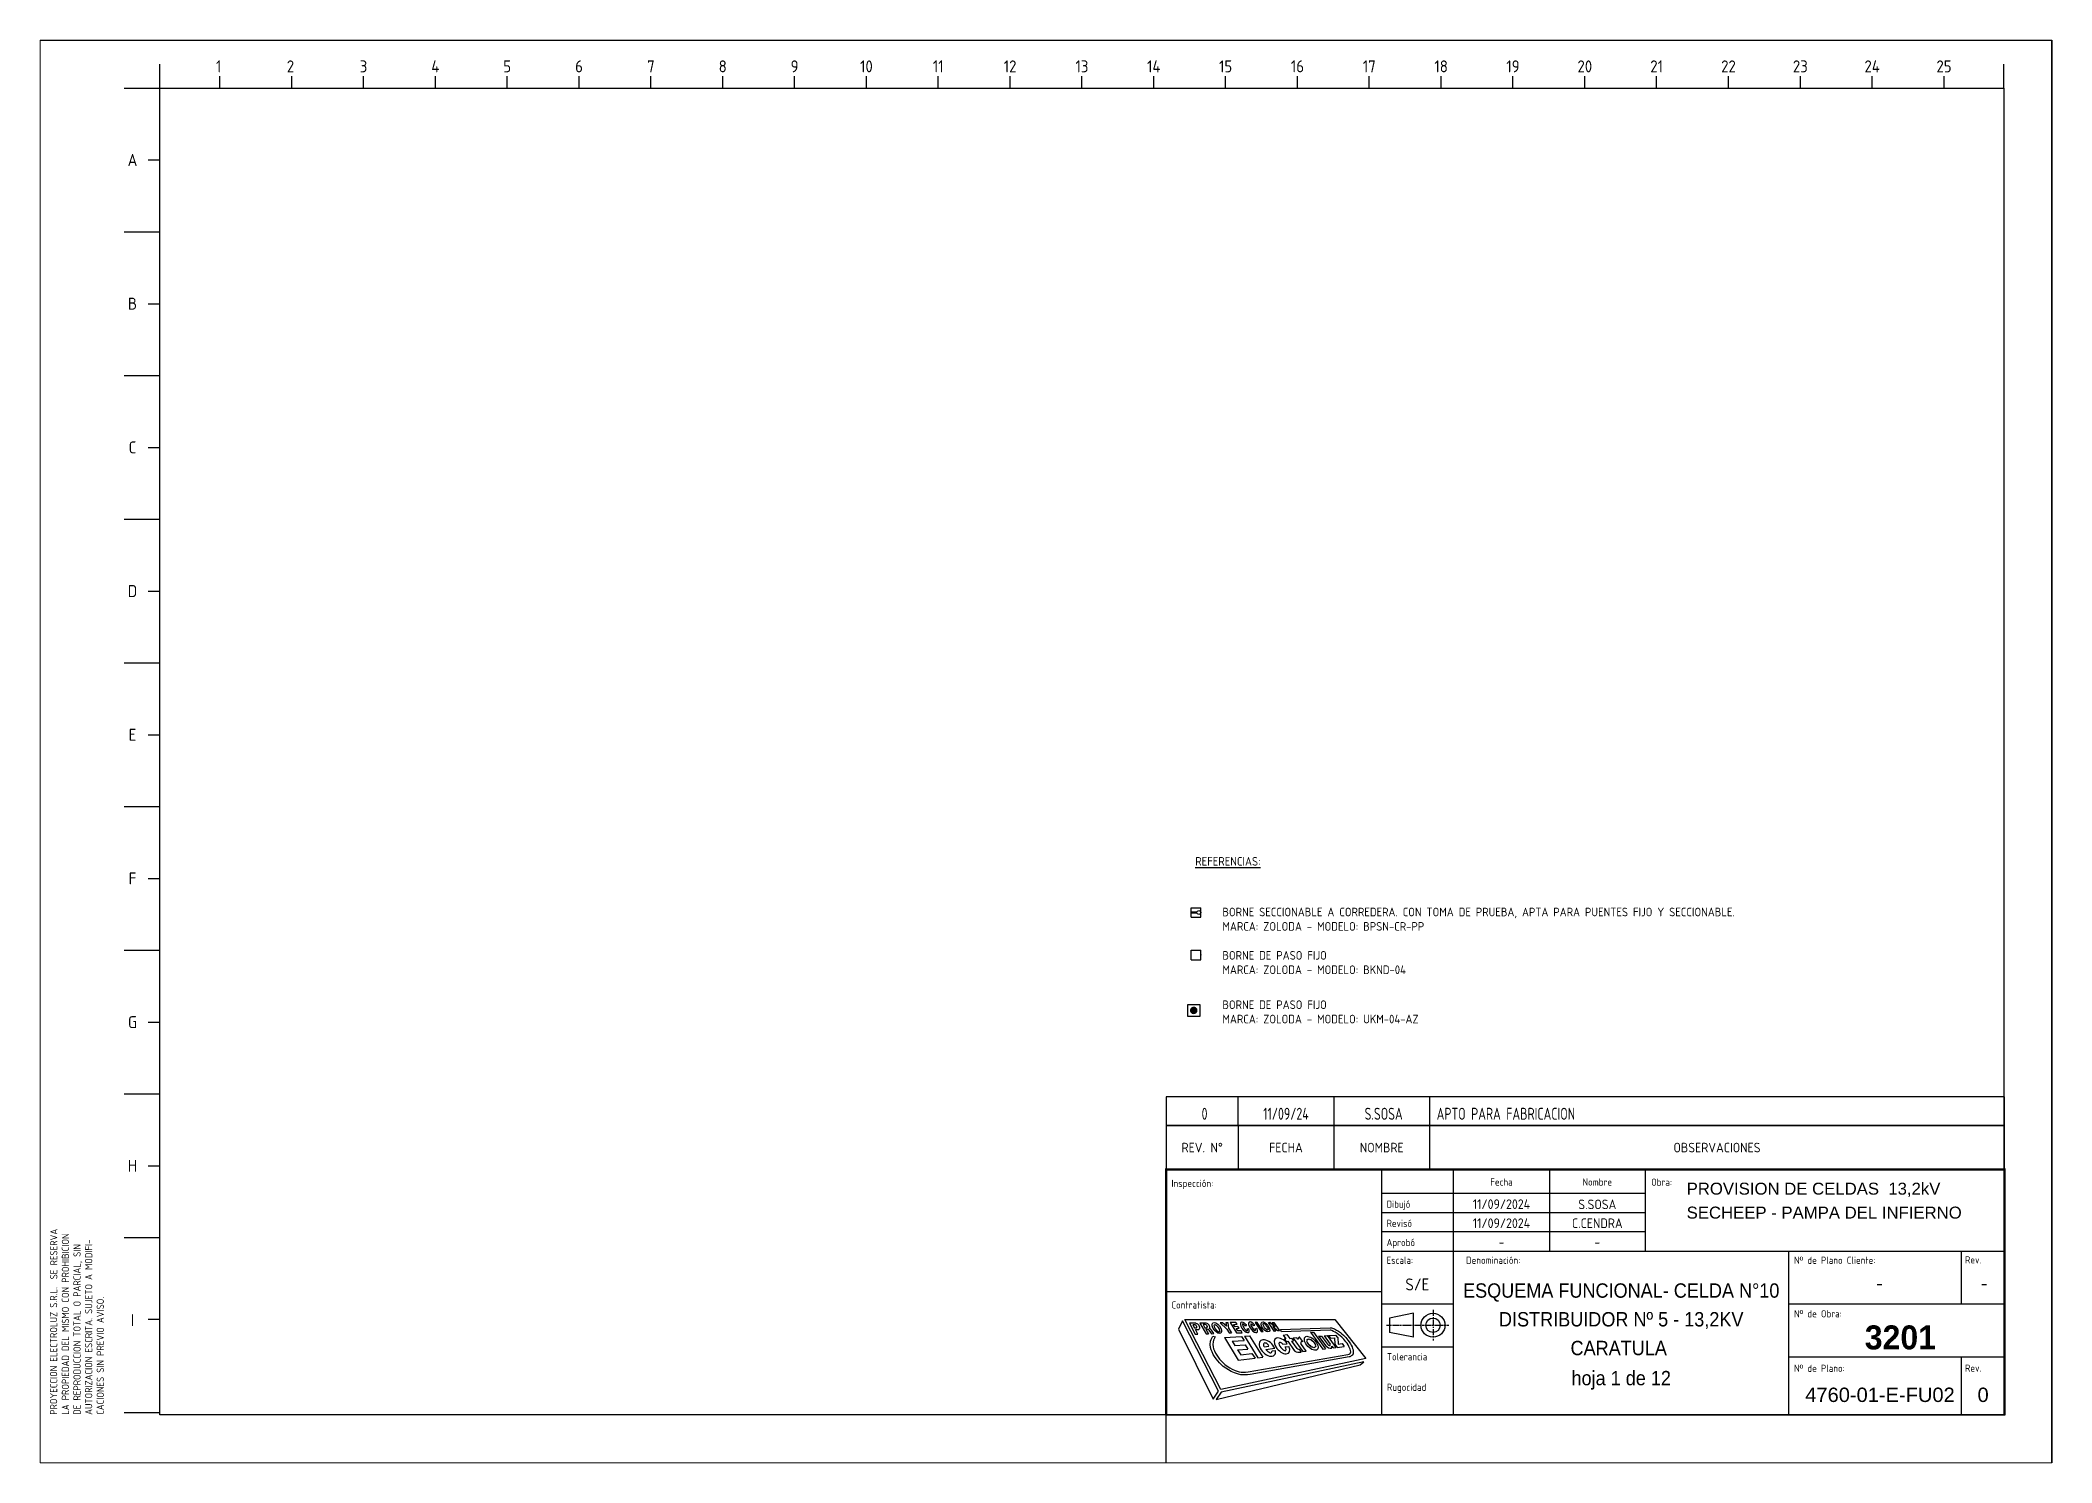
# Paper-space layout 'HOJA Nº 1' of a CAD drawing. Header units: millimetres. Extents: x -58 to 362, y -56 to 241.
# The model-space entities are those that its viewports show. They can reach past a viewport. Long polylines and large blocks are cut down to what shows.
import ezdxf
from ezdxf.enums import TextEntityAlignment as Align

# ---------------------------------------------------------------- set-up
doc = ezdxf.new("R2010")
doc.units = ezdxf.units.MM
doc.linetypes.add('CENTER', pattern=[2, 1.25, -0.25, 0.25, -0.25])
doc.layers.add('borneras', color=7, linetype='Continuous', lineweight=25)
doc.layers.add('SYMS', color=7, linetype='Continuous')
doc.layers.add('TEXTOS', color=3, linetype='Continuous')
doc.styles.add('ROMANS', font='isocp3.shx')
doc.styles.add('ROTULO', font='isocp3.shx')
doc.styles.get("Standard").update_dxf_attribs({"font": 'arial.ttf'})
doc.styles.add('style1', font='arial.ttf', dxfattribs={"height": 1})
doc.styles.add('style2', font='romab___.ttf', dxfattribs={"height": 1})
doc.styles.add('WD_IEC', font='ISOCP2.shx', dxfattribs={"width": 0.9, "height": 4})

psp = doc.layouts.new('HOJA Nº 1')

msp = doc.modelspace()

# ---------------------------------------------------------------- texts
at = {"layer": 'TEXTOS', "ltscale": 2, "char_height": 1.8, "attachment_point": 1, "style": 'ROMANS'}
for s, width, insert in [('{\\LREFERENCIAS:}', 208.4427, (2512.66, -3366.09)), ('BORNE SECCIONABLE A CORREDERA. CON TOMA DE PRUEBA, APTA PARA PUENTES FIJO Y SECCIONABLE. MARCA: ZOLODA - MODELO: BPSN-CR-PP', 114.9796, (2518.32, -3376.67)), ('BORNE DE PASO FIJO\\PMARCA: ZOLODA - MODELO: BKND-04', 208.4427, (2518.32, -3385.72)), ('BORNE DE PASO FIJO\\PMARCA: ZOLODA - MODELO: UKM-04-AZ ', 208.4427, (2518.32, -3396.02))]:
    msp.add_mtext_dynamic_manual_height_columns(s, width=width, gutter_width=9, heights=[0], dxfattribs=dict(at, insert=insert))

# ---------------------------------------------------------------- blocks, each defined once
blk = doc.blocks.new('ROTULO F-A3')
at = {"color": 1, "linetype": 'Continuous'}
for p, q in [((25, 10), (25, 287)), ((25, 287), (410, 287)), ((410, 287), (410, 10)), ((410, 10), (25, 10))]:
    blk.add_line(p, q, dxfattribs=at)
at = {"color": 1}
blk.add_lwpolyline([(0, 0), (0, 297), (420, 297), (420, 0)], close=True, dxfattribs=at)
at = {"layer": 'TEXTOS'}
blk.add_line((25, 287), (25, 292), dxfattribs=at)
at = {"layer": 'TEXTOS', "color": 3}
for p, q in [((410, 287), (410, 292)), ((17.5, 287), (25, 287)), ((37.5, 287), (37.5, 289.5)), ((52.5, 287), (52.5, 289.5)), ((67.5, 287), (67.5, 289.5)), ((82.5, 287), (82.5, 289.5)), ((97.5, 287), (97.5, 289.5)), ((112.5, 287), (112.5, 289.5)), ((127.5, 287), (127.5, 289.5)), ((142.5, 287), (142.5, 289.5)), ((157.5, 287), (157.5, 289.5)), ((172.5, 287), (172.5, 289.5)), ((187.5, 287), (187.5, 289.5)), ((202.5, 287), (202.5, 289.5)), ((217.5, 287), (217.5, 289.5)), ((232.5, 287), (232.5, 289.5)), ((247.5, 287), (247.5, 289.5)), ((262.5, 287), (262.5, 289.5)), ((277.5, 287), (277.5, 289.5)), ((292.5, 287), (292.5, 289.5)), ((307.5, 287), (307.5, 289.5)), ((322.5, 287), (322.5, 289.5)), ((337.5, 287), (337.5, 289.5)), ((352.5, 287), (352.5, 289.5)), ((367.5, 287), (367.5, 289.5)), ((382.5, 287), (382.5, 289.5)), ((397.5, 287), (397.5, 289.5)), ((22.5, 272), (25, 272)), ((17.5, 257), (25, 257)), ((22.5, 242), (25, 242)), ((17.5, 227), (25, 227)), ((22.5, 212), (25, 212)), ((17.5, 197), (25, 197)), ((22.5, 182), (25, 182)), ((17.5, 167), (25, 167)), ((22.5, 152), (25, 152)), ((17.5, 137), (25, 137)), ((22.5, 122), (25, 122)), ((17.5, 107), (25, 107)), ((22.5, 92), (25, 92)), ((17.5, 77), (25, 77)), ((22.5, 62), (25, 62)), ((17.5, 47), (25, 47)), ((22.5, 30), (25, 30)), ((17.5, 10.5), (25, 10.5))]:
    blk.add_line(p, q, dxfattribs=at)
at = {"layer": 'TEXTOS', "color": 3, "style": 'ROMANS'}
for s, p in [('1', (37.25, 290.3)), ('2', (52.25, 290.3)), ('3', (67.5, 290.3)), ('4', (82.5, 290.3)), ('5', (97.5, 290.3)), ('6', (112.5, 290.3)), ('7', (127.5, 290.3)), ('8', (142.5, 290.3)), ('9', (157.5, 290.3)), ('10', (172.5, 290.3)), ('11', (187.5, 290.3)), ('12', (202.5, 290.3)), ('13', (217.5, 290.3)), ('14', (232.5, 290.3)), ('15', (247.5, 290.3)), ('16', (262.5, 290.3)), ('17', (277.5, 290.3)), ('18', (292.5, 290.3)), ('19', (307.5, 290.3)), ('20', (322.5, 290.3)), ('21', (337.5, 290.3)), ('22', (352.5, 290.3)), ('23', (367.5, 290.3)), ('24', (382.5, 290.3)), ('25', (397.5, 290.3))]:
    blk.add_text(s, height=2.5, dxfattribs=at).set_placement(p, align=Align.CENTER)
for s, p in [('A', (19.26, 272)), ('B', (19.26, 242)), ('C', (19.26, 212)), ('D', (19.26, 182)), ('E', (19.26, 152)), ('F', (19.26, 122)), ('G', (19.26, 92)), ('H', (19.26, 62)), ('I', (19.26, 29.78))]:
    blk.add_text(s, height=2.5, dxfattribs=at).set_placement(p, align=Align.MIDDLE)
at = {"layer": 'TEXTOS', "color": 3, "linetype": 'Continuous', "style": 'ROMANS'}
for s, p in [('SE RESERVA', (3.57, 38.3)), ('LA PROPIEDAD DEL MISMO CON PROHIBICION', (6, 10.01)), ('AUTORIZACION ESCRITA. SUJETO A MODIFI-', (10.86, 10.01)), ('DE REPRODUCCION TOTAL O PARCIAL, SIN', (8.43, 10.01)), ('PROYECCION ELECTROLUZ S.R.L.', (3.54, 10.01)), ('CACIONES SIN PREVIO AVISO.', (13.29, 10.01))]:
    blk.add_text(s, height=1.5, rotation=90, dxfattribs=at).set_placement(p)
blk = doc.blocks.new('LOGO ELECTROLUZ')
for p, q in [((42.8, -28.1), (45, -31.9)), ((42.8, -28.1), (44.4, -28.1)), ((43.1, -32), (45, -31.9)), ((45.5, -28.7), (47.7, -31.8)), ((47.7, -31.8), (49.5, -31.7)), ((61.9, -27.1), (64.3, -31.1)), ((62.3, -31.1), (64.3, -31.1)), ((75.5, -25), (76.8, -24.8)), ((84.2, -27.6), (85.3, -27.5)), ((107.5, -32.9), (110.6, -32.5)), ((107.5, -32.9), (109.8, -36)), ((110.6, -32.5), (112.9, -35.7)), ((130.3, -30.6), (132.7, -30.4)), ((130.3, -30.6), (140.6, -44.7)), ((132.7, -30.4), (142.8, -44.4)), ((141.8, -33.5), (144.2, -33.4)), ((141.8, -33.5), (146.8, -40.5)), ((144.2, -33.4), (151.4, -43.3)), ((145.4, -33.3), (151.4, -33)), ((145.4, -33.3), (146.9, -35.4)), ((153, -34.9), (151.4, -33)), ((58.4, -34.9), (72.6, -34)), ((58.4, -34.9), (69.8, -54)), ((65, -38.1), (74.8, -37.5)), ((65, -38.1), (67.2, -41.6)), ((67.2, -41.6), (75.7, -41.1)), ((69.3, -45.1), (77.9, -44.6)), ((69.3, -45.1), (72, -49.3)), ((72, -49.3), (81.4, -48.4)), ((72.6, -34), (74.8, -37.5)), ((75.2, -33.9), (79.4, -33.6)), ((75.2, -33.9), (86.4, -51.8)), ((75.7, -41.1), (77.9, -44.6)), ((79.4, -33.6), (90.4, -51.3)), ((81.4, -48.4), (84, -52.1)), ((91.5, -42.6), (95.6, -42.1)), ((92.9, -44.9), (100.5, -43.9)), ((98.2, -46), (101, -45.7)), ((107.3, -40.5), (110.8, -40.1)), ((108.3, -36.1), (109.8, -36)), ((108.3, -36.1), (109.9, -38.3)), ((109.1, -42.8), (112.2, -42.4)), ((109.9, -38.3), (111.3, -38.1)), ((111.3, -38.1), (116.7, -45.7)), ((112.9, -35.7), (114.5, -35.6)), ((114.5, -35.6), (116, -37.7)), ((114.5, -37.9), (116, -37.7)), ((114.5, -37.9), (118.8, -44)), ((120.3, -44.7), (120.9, -44.7)), ((120.7, -47.3), (122.6, -47.1)), ((120.9, -44.7), (122.6, -47.1)), ((137.1, -33.8), (139.5, -33.7)), ((137.1, -33.8), (143, -41.9)), ((139.5, -33.7), (144.5, -40.6)), ((140.6, -44.7), (142.8, -44.4)), ((143, -41.9), (144.1, -42.8)), ((144.1, -42.8), (145.3, -43.6)), ((144.5, -40.6), (145.3, -41.3)), ((145.3, -41.3), (146.1, -41.6)), ((145.3, -43.6), (146.7, -43.9)), ((146.1, -41.6), (146.7, -41.5)), ((146.7, -41.5), (146.8, -41)), ((146.7, -43.9), (147.8, -43.8)), ((146.8, -41), (146.8, -40.5)), ((146.9, -35.4), (150.4, -35.2)), ((147.8, -43.8), (148.1, -43.2)), ((148.1, -43.2), (148.1, -42.2)), ((148.1, -42.2), (149.1, -43.6)), ((149.1, -43.6), (151.4, -43.3)), ((150.4, -35.2), (150.7, -40.5)), ((150.7, -40.5), (152.6, -43.2)), ((152.6, -43.2), (158.4, -42.4)), ((153, -34.9), (153.3, -40.5)), ((153.3, -40.5), (156.6, -40)), ((156.6, -40), (158.4, -42.4)), ((69.8, -54), (84, -52.1)), ((86.4, -51.8), (90.4, -51.3))]:
    blk.add_line(p, q)
for points in [[(53.4, -79.7), (23.5, -20.9), (20, -28.1), (49, -86.5)], [(25.3, -19.9), (150.5, -20), (176.6, -52.5), (55.5, -78.3)], [(37.4, -27.9), (37.7, -27.5), (37.8, -27.1), (37.8, -26.7), (37.8, -26.3), (37.7, -25.8), (37.4, -25.4), (37.2, -25), (37, -24.6), (36.5, -24.2), (36.1, -23.8), (35.7, -23.6), (35.3, -23.4), (34.9, -23.2), (34.5, -23.1), (34.3, -23.1), (29.3, -23.1), (34, -32.1), (36.2, -32.1), (34.2, -28.3), (36.5, -28.3), (36.9, -28.2)], [(35, -27), (35.2, -26.8), (35.4, -26.6), (35.4, -26.4), (35.4, -26.2), (35.3, -26), (35.3, -25.8), (35.1, -25.6), (35, -25.4), (34.9, -25.1), (34.7, -24.9), (34.5, -24.7), (34.4, -24.5), (34.1, -24.4), (33.9, -24.4), (33.8, -24.3), (32.1, -24.3), (33.5, -27), (34.8, -27)], [(69.7, -25.8), (67.3, -25.9), (66.1, -24), (69, -23.9), (68, -22.4), (63.1, -22.5), (68.6, -31), (73.3, -31), (72.5, -29.3), (69.5, -29.4), (68.2, -27.3), (70.7, -27.2)], [(90.7, -30), (85.7, -22.4), (84, -22.5), (89, -30)], [(171.8, -57.8), (174.7, -55.3), (55.6, -80.7), (51.4, -86.7)]]:
    blk.add_lwpolyline(points, close=True)
for points in [[(43.2, -23), (38, -23.1), (43.2, -32)], [(62, -27.2), (61.6, -22.6), (59.6, -22.6), (60, -25.6), (56.9, -22.7), (54.9, -22.8), (60.4, -27.9), (62.3, -31.1)], [(77.3, -27.7), (78.4, -27.6)], [(95.1, -22.5), (96.4, -22.2), (100.8, -26.1), (98.3, -22.5), (99.6, -22.3), (104.4, -29.3), (103.1, -29.4), (98.7, -25.6), (101.4, -29.6), (100.1, -29.8), (95.1, -22.5)], [(127.6, -38.1), (127.1, -37.8), (127.6, -37.4)], [(127.5, -37.4), (127.3, -36.9), (127.8, -36.8)], [(127.9, -38.8), (127.3, -38.5), (127.6, -38.1)], [(128.2, -39.4), (127.6, -39.2), (127.9, -38.8)], [(127.7, -36.8), (127.9, -36.2), (128.3, -36.4)], [(128.5, -40), (127.9, -39.9), (128.2, -39.4)], [(128.3, -36.4), (128.8, -36), (129, -36.4)], [(128.9, -40.5), (128.3, -40.5), (128.5, -40)], [(129.4, -41), (128.8, -41), (128.9, -40.5)], [(129, -36.4), (129.5, -36.1), (129.7, -36.6)], [(129.9, -41.5), (129.3, -41.5), (129.4, -41)], [(129.7, -36.6), (130.3, -36.4), (130.3, -36.9)], [(130.5, -42), (129.9, -42), (129.9, -41.5)], [(130.3, -36.9), (130.9, -36.7), (130.9, -37.2)], [(131, -42.4), (130.4, -42.5), (130.4, -42)], [(130.9, -37.2), (131.5, -37.1), (131.5, -37.6)], [(131.6, -42.7), (131, -42.9), (131, -42.4)], [(131.5, -37.6), (132.1, -37.6), (132, -38.1)], [(132.2, -43), (131.7, -43.2), (131.6, -42.7)], [(132, -38.1), (132.6, -38), (132.5, -38.6)], [(132.9, -43.2), (132.4, -43.5), (132.2, -43)], [(132.5, -38.5), (133.1, -38.6), (133, -39.1)], [(133.6, -43.2), (133.2, -43.6), (132.9, -43.2)], [(133, -39.1), (133.6, -39.1), (133.4, -39.6)], [(133.4, -39.6), (134, -39.7), (133.8, -40.2)], [(134.2, -42.8), (134, -43.4), (133.6, -43.2)], [(133.8, -40.2), (134.3, -40.4), (134.1, -40.8)], [(134.1, -40.8), (134.6, -41.1), (134.3, -41.5)], [(134.4, -42.2), (134.7, -42.7), (134.2, -42.8)], [(134.3, -41.5), (134.8, -41.8), (134.4, -42.2)]]:
    blk.add_lwpolyline(points)
for points in [[(43.6, -24.9, 0.267537), (42.4, -24.2), (40.6, -24.1), (42.1, -26.8), (43.3, -26.8, 0.577864), (44, -25.6, -0.577864), (43.3, -26.8, 0.577864), (44, -25.6)], [(161.6, -49.1), (162.7, -48.8, 0.142238), (163.2, -48.5), (163.4, -48.3), (163.8, -47.7), (163.9, -47), (163.8, -45.8), (163.5, -44.8), (163, -43.5), (162.4, -42.4), (161.8, -41.2), (160.8, -39.7), (159.9, -38.5), (159, -37.4), (158.1, -36.4), (157.2, -35.4), (156.4, -34.6), (155.2, -33.5), (154, -32.6), (152.5, -31.5), (151, -30.5), (149.5, -29.8), (148, -29.1, 0.120209), (146.7, -28.8), (106.2, -30.2), (105.1, -28.2), (146.8, -26.8, -0.106118), (148.6, -27.1), (150.4, -27.8), (152.1, -28.7), (153.7, -29.7), (155.3, -30.9), (156.5, -31.9), (157.8, -33), (158.7, -33.9), (159.7, -34.9), (160.7, -36.1), (161.6, -37.2), (162.5, -38.5), (163.6, -40.1), (164.3, -41.4), (165, -42.7), (165.5, -44.1), (165.9, -45.3), (166, -47), (165.9, -48.5), (165.1, -49.7), (164.9, -49.9, -0.158957), (162.5, -51.1), (79.9, -65.8), (77.8, -66), (75.6, -66.1), (73.4, -66.1), (72, -66), (70.1, -65.5), (66.8, -64.5), (64.1, -63.4), (61.7, -62), (59.5, -60.5), (57.4, -59.1), (55.9, -57.7), (54.3, -56.1), (52.8, -54.5), (51.5, -52.7), (50.2, -50.9), (49.1, -49.1), (48.2, -47), (47.4, -45.2), (46.9, -43.2), (46.6, -40.8), (46.8, -38), (47.3, -36.5), (48.8, -33.7), (50.8, -34.5), (49.3, -37.3), (48.9, -38.5), (48.7, -40.7), (49, -42.8), (49.4, -44.5), (50.1, -46.1), (51, -48.1), (52, -49.8), (53.3, -51.5), (54.4, -53.1), (55.9, -54.6), (57.4, -56.2), (58.8, -57.5), (60.7, -58.8), (62.8, -60.2), (65, -61.4), (67.5, -62.5), (70.7, -63.5), (72.3, -63.9), (74.1, -63.9, 0.000442), (74.1, -63.9), (75.9, -63.9), (78.3, -63.7)]]:
    blk.add_lwpolyline(points, format="xyb", close=True)
for points in [[(49.5, -31.7), (47.5, -28.7, 0.145776), (45.9, -27.3)], [(82.4, -24.9), (83.7, -24.7, 0.098269), (83.3, -24.1)], [(123.7, -38.4, 0.75829), (123.9, -38.3), (121.5, -34.9, 0.3122), (121.1, -34.7, 0.345642), (119.9, -36.3, -0.737417), (119.7, -36.3), (118.9, -35.3), (115.9, -35.4), (123.8, -46.6), (126.8, -46.3), (122.2, -39.9)]]:
    blk.add_lwpolyline(points, format="xyb")
for centre, radius, start, end in [((44.4, -29.5), 1.43, 34.1273, 89.7303), ((75.1, -25.3), 1.81, 16.3046, 38.754), ((78.4, -28), 0.409, 20.8811, 97.3911), ((85.3, -27.9), 0.409, 20.8811, 97.3911), ((120.2, -42.8), 4.52, 211.7567, 281.064), ((120.3, -42.9), 1.78, 215.6519, 271.0931)]:
    blk.add_arc(centre, radius, start, end)
for centre, major_axis, ratio, start_param, end_param in [((43.7, -25.6), (-1.78, 2.27), 0.71837, 3.478682, 5.643844), ((75.4, -26.5), (-3.28, 4.19), 0.425735, 4.931811, 10.366574), ((75.6, -26.5), (-1.92, 2.79), 0.27429, 5.104169, 10.390045), ((82.3, -26.4), (-3.28, 4.19), 0.425735, 4.931811, 10.366574), ((82.4, -26.4), (-1.92, 2.79), 0.27429, 5.104169, 10.390045), ((94.3, -43.7), (-5.83, 5.9), 0.605135, 4.137609, 10.165169), ((93.4, -42.1), (-1.92, 2.28), 0.636404, 4.248349, 7.545851), ((94.8, -43.9), (-2.96, 3.52), 0.458058, 1.483197, 3.735763), ((106.5, -42), (-5.68, 5.87), 0.559918, 4.508545, 10.442424), ((106.9, -42.5), (-2.69, 3.3), 0.373274, 5.022938, 10.616838), ((123.4, -39.6), (-0.86, 1.04), 0.873543, 5.241192, 7.433383)]:
    blk.add_ellipse(centre, major_axis=major_axis, ratio=ratio, start_param=start_param, end_param=end_param)
for centre, major_axis, ratio in [((52.1, -27), (-3.4, 4.33), 0.506682), ((52.2, -27.3), (-2.1, 3.06), 0.330901), ((92.7, -26.1), (-3.03, 3.87), 0.489465), ((92.8, -26), (-1.91, 2.78), 0.302309), ((130.9, -39.8), (-5.09, 5.23), 0.516133)]:
    blk.add_ellipse(centre, major_axis=major_axis, ratio=ratio)
blk = doc.blocks.new('Rotulo Ppa del Infierno')
at = {"color": 7}
for p, q in [((0, 60.52), (-175, 60.52)), ((-175, 60.52), (-175, 51.31)), ((-160, 60.52), (-160, 51.31)), ((-140, 60.52), (-140, 51.31)), ((-120, 60.52), (-120, 51.31))]:
    blk.add_line(p, q, dxfattribs=at)
for p, q in [((0, 51.31), (0, 60.52)), ((-130, 25.81), (-175, 25.81)), ((-0.1, 0.1), (0.1, 0.1)), ((0, 0.2), (0, 0))]:
    blk.add_line(p, q)
at = {"color": 7, "linetype": 'Continuous'}
for p, q in [((-130, 0.31), (-130, 51.31)), ((-115, 0.31), (-115, 51.31)), ((-95, 51.31), (-95, 34.31)), ((-75, 51.31), (-75, 34.31)), ((-75, 46.31), (-130, 46.31)), ((-75, 42.31), (-130, 42.31)), ((-75, 38.31), (-130, 38.31)), ((-130, 34.31), (0, 34.31)), ((-45, 0.31), (-45, 34.31)), ((-9, 34.27), (-9, 23.31)), ((-130, 23.31), (-115, 23.31)), ((-123.4, 21.31), (-128.4, 20.31)), ((-123.4, 16.31), (-123.4, 21.31)), ((-45, 23.31), (0, 23.31)), ((-128.4, 20.31), (-128.4, 17.31)), ((-123.4, 16.31), (-128.4, 17.31)), ((-130, 14.31), (-115, 14.31)), ((-45, 12.23), (0, 12.23)), ((-9, 12.19), (-9, 0.1))]:
    blk.add_line(p, q, dxfattribs=at)
at = {"color": 3, "linetype": 'CENTER'}
blk.add_line((-119.3, 22.01), (-119.3, 15.61), dxfattribs=at)
at = {"color": 3, "linetype": 'CENTER', "ltscale": 0.3}
blk.add_line((-129, 18.81), (-116, 18.81), dxfattribs=at)
at = {"color": 1, "linetype": 'Continuous'}
blk.add_line((-175, 0.1), (0, 0.1), dxfattribs=at)
at = {"color": 1, "linetype": 'Continuous', "const_width": 0.5}
blk.add_lwpolyline([(-175, 0.1), (-175, 51.31), (0, 51.31), (0, 0.1)], dxfattribs=at)
at = {"color": 7, "linetype": 'Continuous'}
for radius in [2.5, 1.5]:
    blk.add_circle((-119.3, 18.81), radius, dxfattribs=at)
at = {"xscale": 0.25, "yscale": 0.25, "zscale": 0.25}
blk.add_blockref('LOGO ELECTROLUZ', (-177.45, 24.99), dxfattribs=at)
at = {"color": 3, "linetype": 'Continuous', "style": 'ROMANS'}
for s, height, p in [('REV. N%%D', 2, (-167.5, 55.91)), ('FECHA', 2, (-150, 55.91)), ('NOMBRE', 2, (-130, 55.91)), ('OBSERVACIONES', 2, (-60, 55.91)), ('Fecha', 1.5, (-105, 48.72)), ('Nombre', 1.5, (-85, 48.72))]:
    blk.add_text(s, height=height, dxfattribs=at).set_placement(p, align=Align.MIDDLE)
for s, p in [('Inspección:', (-173.91, 47.69)), ('Obra:', (-73.75, 47.94)), ('Dibujó', (-129, 43.34)), ('Revisó', (-129, 39.34)), ('Aprobó', (-129, 35.34)), ('Escala:', (-129, 31.63)), ('Denominación:', (-112.4, 31.63)), ('Nº de Plano Cliente:', (-43.91, 31.63)), ('Rev.', (-8.21, 31.71)), ('Contratista:', (-173.91, 22.3)), ('Nº de Obra:', (-43.91, 20.46)), ('Tolerancia', (-128.92, 11.48)), ('Nº de Plano:', (-43.91, 9.08)), ('Rev.', (-8.21, 9.11)), ('Rugocidad', (-128.92, 5.12))]:
    blk.add_text(s, height=1.5, dxfattribs=at).set_placement(p)
at = {"color": 7, "style": 'style1'}
for tag, p in [('OBRA1', (-66.34, 46.07)), ('OBRA2', (-66.34, 41.07)), ('OBRA3', (-66.34, 36.07))]:
    blk.add_attdef(tag, p, '', height=2.5, dxfattribs=at)
at = {"color": 3, "style": 'ROMANS'}
for tag, p in [('FECHDIB', (-105, 43.08)), ('NAMEDIB', (-85, 43.05)), ('FECHREV', (-105, 39.11)), ('NAMEREV', (-85, 39.1)), ('FECHAPR', (-105, 35.18)), ('NAMEAPR', (-85, 35.18))]:
    blk.add_attdef(tag, text='', height=2, dxfattribs=at).set_placement(p, align=Align.CENTER)
at = {"color": 7, "style": 'ROMANS'}
blk.add_attdef('ESC', text='', height=2.5, dxfattribs=at).set_placement((-122.57, 27.33), align=Align.MIDDLE)
at = {"color": 7}
for tag, height, style, p in [('DESCRIPCION1', 3, 'style1', (-80, 24.56)), ('DESCRIPCION2', 3, 'style1', (-80, 18.56)), ('NºIP', 5, 'style2', (-21.71, 13.77)), ('DESCRIPCION3', 3, 'style1', (-80, 12.56)), ('DESCRIPCION4', 3, 'style1', (-80, 6.28)), ('REV', 3, 'style1', (-4.44, 2.79))]:
    blk.add_attdef(tag, text='', height=height, dxfattribs=dict(at, style=style)).set_placement(p, align=Align.CENTER)
at = {"color": 7, "linetype": 'Continuous', "style": 'style1'}
for tag, p in [('NºPLCLIENTE', (-26.07, 26.12)), ('REVCLIENTE', (-4.21, 26.12)), ('NºPLANO', (-25.97, 2.78))]:
    blk.add_attdef(tag, text='', height=3, dxfattribs=at).set_placement(p, align=Align.CENTER)
blk = doc.blocks.new('REVISION001')
for p, q in [((-160, 0), (-160, 6)), ((-140, 6), (-140, 0)), ((-120, 6), (-120, 0))]:
    blk.add_line(p, q)
blk.add_lwpolyline([(-175, 0), (0, 0), (0, 6), (-175, 6)], close=True)
at = {"style": 'ROTULO', "width": 0.8}
for tag, p in [('REV-N°', (-167, 1.2)), ('FECHA', (-150, 1.2)), ('REVISO', (-129.6, 1.2))]:
    blk.add_attdef(tag, text='', height=2.5, dxfattribs=at).set_placement(p, align=Align.CENTER)
blk.add_attdef('DESCRIPCION', (-118.54, 1.2), '', height=2.5, dxfattribs=at)
blk = doc.blocks.new('LOGO_CARTEL')
h = blk.add_hatch(color=256)
h.paths.add_polyline_path([(185.45, 255.61), (178.1, 264.69), (142.97, 264.57), (151.52, 248.23)])
h.paths.add_polyline_path([(153.24, 252.79), (152.6, 253.2), (152.04, 253.59), (151.59, 254), (151.16, 254.44), (150.71, 254.89), (150.36, 255.38), (150, 255.89), (149.7, 256.4), (149.42, 256.99), (149.2, 257.49), (149.06, 258.04), (148.97, 258.73), (149.01, 259.5), (149.17, 259.93), (149.57, 260.73), (150.14, 260.51), (149.72, 259.7), (149.61, 259.38), (149.57, 258.75), (149.65, 258.15), (149.77, 257.68), (149.96, 257.23), (150.22, 256.69), (150.51, 256.22), (150.85, 255.73), (151.17, 255.28), (151.59, 254.86), (152.01, 254.43), (152.41, 254.06), (152.94, 253.7), (153.55, 253.3), (154.16, 252.96), (154.86, 252.68), (155.76, 252.4), (156.22, 252.29), (156.72, 252.29), (157.23, 252.29), (157.9, 252.35), (181.25, 256.56), (181.54, 256.63, 0.142238), (181.69, 256.72), (181.75, 256.78), (181.85, 256.93), (181.87, 257.15), (181.85, 257.48), (181.76, 257.75), (181.62, 258.12), (181.46, 258.44), (181.28, 258.77), (180.99, 259.18), (180.75, 259.51), (180.5, 259.82), (180.25, 260.11), (179.99, 260.39), (179.75, 260.61), (179.41, 260.91), (179.09, 261.18), (178.67, 261.47), (178.25, 261.74), (177.83, 261.95), (177.41, 262.15, 0.119777), (177.04, 262.22), (165.67, 261.78), (165.38, 262.34), (177.06, 262.79, -0.106118), (177.56, 262.71), (178.08, 262.5), (178.54, 262.27), (179.01, 261.97), (179.45, 261.65), (179.8, 261.36), (180.16, 261.06), (180.41, 260.81), (180.69, 260.51), (180.96, 260.2), (181.23, 259.88), (181.48, 259.53), (181.79, 259.09), (181.99, 258.72), (182.17, 258.36), (182.32, 257.95), (182.45, 257.61), (182.47, 257.15), (182.44, 256.72), (182.21, 256.4), (182.16, 256.34, -0.158957), (181.5, 255.99), (158.33, 251.77), (157.76, 251.7), (157.15, 251.65), (156.53, 251.65), (156.14, 251.69), (155.6, 251.82), (154.66, 252.11), (153.9, 252.42)], flags=16)
h.paths.add_polyline_path([(155.5, 255.05), (152.28, 260.4), (156.26, 260.66), (156.88, 259.68), (154.12, 259.51), (154.74, 258.54), (157.14, 258.69), (157.76, 257.71), (155.36, 257.56), (156.11, 256.37), (158.75, 256.64), (159.47, 255.59)], flags=16)
h.paths.add_polyline_path([(160.16, 255.69), (156.98, 260.71), (158.15, 260.78), (161.28, 255.84)], flags=16)
edge = h.paths.add_edge_path(flags=16)
edge.add_ellipse((162.35, 257.98), major_axis=(-1.64, 1.65), ratio=0.605135, start_angle=237.0675, end_angle=582.4213, ccw=False)
edge.add_line((164.08, 257.92), (161.98, 257.63))
edge.add_ellipse((162.5, 257.93), major_axis=(-0.835, 0.984), ratio=0.458058, start_angle=84.9809, end_angle=214.0434)
edge.add_line((163.44, 257.33), (164.24, 257.43))
edge = h.paths.add_edge_path(flags=16)
edge.add_ellipse((150.51, 262.59), major_axis=(-0.96, 1.21), ratio=0.506682, start_angle=0, end_angle=360)
h.paths.add_polyline_path([(152.82, 262.37), (151.28, 263.79), (151.84, 263.81), (152.71, 263.01), (152.6, 263.83), (153.16, 263.85), (153.26, 262.57), (153.91, 261.46), (153.36, 261.45)], flags=16)
edge = h.paths.add_edge_path(flags=16)
edge.add_line((149.79, 261.28), (149.25, 261.25))
edge.add_line((149.25, 261.25), (148.66, 262.12))
edge.add_arc((148.33, 261.89), 0.401, 34.397, 90)
edge.add_line((148.33, 262.29), (147.89, 262.29))
edge.add_line((147.89, 262.29), (148.52, 261.21))
edge.add_line((148.52, 261.21), (148, 261.18))
edge.add_line((148, 261.18), (146.55, 263.69))
edge.add_line((146.55, 263.69), (148, 263.71))
edge.add_ellipse((148.13, 262.98), major_axis=(-0.502, 0.634), ratio=0.71837, start_angle=323.3523, end_angle=323.3684)
edge.add_ellipse((148.13, 262.98), major_axis=(-0.502, 0.634), ratio=0.71837, start_angle=199.3138, end_angle=323.3523, ccw=False)
edge.add_arc((148.34, 261.53), 1.06, 33.6731, 67.0847, ccw=False)
edge.add_line((149.22, 262.12), (149.79, 261.28))
h.paths.add_polyline_path([(155.12, 261.5), (153.56, 263.87), (154.96, 263.92), (155.24, 263.48), (154.4, 263.45), (154.75, 262.93), (155.44, 262.95), (155.7, 262.56), (155.01, 262.54), (155.39, 261.96), (156.22, 261.99), (156.44, 261.52)], flags=16)
edge = h.paths.add_edge_path(flags=0)
edge.add_ellipse((150.52, 262.53), major_axis=(-0.594, 0.856), ratio=0.330901, start_angle=0, end_angle=360)
edge = h.paths.add_edge_path(flags=0)
edge.add_ellipse((162.11, 258.41), major_axis=(-0.541, 0.637), ratio=0.636404, start_angle=243.4125, end_angle=432.3454, ccw=False)
edge.add_line((162.72, 258.43), (161.56, 258.27))
edge = h.paths.add_edge_path(flags=16)
edge.add_ellipse((157.04, 262.78), major_axis=(-0.93, 1.17), ratio=0.425735, start_angle=282.572, end_angle=593.9609, ccw=False)
edge.add_arc((156.93, 263.1), 0.509, 16.5743, 39.0238, ccw=False)
edge.add_line((157.42, 263.24), (157.07, 263.19))
edge.add_ellipse((157.08, 262.76), major_axis=(-0.543, 0.779), ratio=0.27429, start_angle=292.4474, end_angle=595.3057)
edge.add_line((157.56, 262.44), (157.87, 262.48))
edge.add_arc((157.89, 262.37), 0.115, 14.4162, 97.6608, ccw=False)
h.paths.add_polyline_path([(146.03, 261.16), (145.44, 261.16), (144.1, 263.68), (145.5, 263.68), (145.55, 263.66), (145.66, 263.63), (145.78, 263.6), (145.9, 263.54), (146.01, 263.48), (146.13, 263.38), (146.25, 263.27), (146.33, 263.14), (146.38, 263.02), (146.45, 262.91), (146.49, 262.79), (146.49, 262.67), (146.49, 262.56), (146.45, 262.44), (146.36, 262.32), (146.25, 262.25), (146.12, 262.22), (145.47, 262.22)], flags=16)
edge = h.paths.add_edge_path(flags=16)
edge.add_ellipse((158.97, 262.81), major_axis=(-0.93, 1.17), ratio=0.425735, start_angle=282.572, end_angle=593.9609, ccw=False)
edge.add_arc((158.86, 263.13), 0.509, 16.5743, 39.0238, ccw=False)
edge.add_line((159.35, 263.28), (159, 263.23))
edge.add_ellipse((159.01, 262.8), major_axis=(-0.543, 0.779), ratio=0.27429, start_angle=292.4474, end_angle=595.3057)
edge.add_line((159.49, 262.48), (159.8, 262.52))
edge.add_arc((159.81, 262.4), 0.115, 14.4162, 97.6608, ccw=False)
h.paths.add_polyline_path([(148.04, 262.64), (147.69, 262.64), (147.25, 263.39), (147.77, 263.39, -0.267537), (148.12, 263.19), (148.24, 262.98, -0.577864)], flags=0)
h.paths.add_polyline_path([(160.86, 261.81), (159.45, 263.92), (159.91, 263.93), (161.32, 261.82)], flags=16)
h.paths.add_polyline_path([(145.7, 262.59), (145.65, 262.58), (145.28, 262.58), (144.88, 263.32), (145.38, 263.32), (145.46, 263.31), (145.52, 263.28), (145.56, 263.22), (145.62, 263.16), (145.66, 263.1), (145.7, 263.04), (145.73, 262.98), (145.77, 262.92), (145.79, 262.86), (145.8, 262.8), (145.8, 262.75), (145.8, 262.69), (145.76, 262.63)], flags=0)
edge = h.paths.add_edge_path(flags=16)
edge.add_ellipse((165.77, 258.46), major_axis=(-1.6, 1.64), ratio=0.559918, start_angle=258.3206, end_angle=598.3068, ccw=False)
edge.add_line((166.99, 259.01), (165.99, 258.88))
edge.add_ellipse((165.89, 258.32), major_axis=(-0.759, 0.923), ratio=0.373274, start_angle=287.7931, end_angle=608.3)
edge.add_line((166.49, 258.25), (167.39, 258.37))
edge = h.paths.add_edge_path(flags=16)
edge.add_ellipse((161.89, 262.91), major_axis=(-0.86, 1.08), ratio=0.489465, start_angle=0, end_angle=360)
edge = h.paths.add_edge_path(flags=0)
edge.add_ellipse((161.9, 262.93), major_axis=(-0.54, 0.779), ratio=0.302309, start_angle=0, end_angle=360)
h.paths.add_polyline_path([(163.97, 261.87), (162.55, 263.93), (162.91, 263.99), (164.17, 262.91), (163.46, 263.93), (163.81, 263.99), (165.16, 262.03), (164.79, 261.99), (163.56, 263.06), (164.34, 261.93)], flags=16)
h.paths.add_polyline_path([(166.28, 260.11), (166.69, 260.15), (166.05, 261.02), (166.92, 261.13), (167.57, 260.23), (168, 260.27), (168.43, 259.68), (168, 259.64), (169.24, 257.93, 0.24674), (169.66, 257.73), (169.81, 257.73), (170.29, 257.06), (169.83, 257, -0.300023), (168.56, 257.57), (167.12, 259.56), (166.71, 259.52)], flags=16)
edge = h.paths.add_edge_path(flags=16)
edge.add_line((168.39, 260.33), (169.25, 260.37))
edge.add_line((169.25, 260.37), (169.47, 260.07))
edge.add_arc((169.5, 260.09), 0.03, 215.486, 361.1088)
edge.add_arc((169.97, 260.09), 0.441, 104.8395, 181.1088, ccw=False)
edge.add_arc((169.88, 260.42), 0.1, 35.486, 104.8395, ccw=False)
edge.add_line((169.96, 260.48), (170.64, 259.54))
edge.add_arc((170.61, 259.52), 0.03, -113.2047, 35.486, ccw=False)
edge.add_ellipse((170.5, 259.16), major_axis=(-0.242, 0.291), ratio=0.873543, start_angle=300.2982, end_angle=425.9015)
edge.add_line((170.17, 259.09), (171.46, 257.28))
edge.add_line((171.46, 257.28), (170.63, 257.19))
edge.add_line((170.63, 257.19), (168.39, 260.33))
edge = h.paths.add_edge_path(flags=16)
edge.add_ellipse((172.62, 259.1), major_axis=(-1.43, 1.46), ratio=0.516133, start_angle=0, end_angle=360)
h.paths.add_polyline_path([(171.68, 259.27), (171.76, 259.4), (171.6, 259.47), (171.69, 259.58), (171.56, 259.68), (171.67, 259.77), (171.59, 259.92), (171.73, 259.95), (171.76, 260.12), (171.89, 260.06), (172.01, 260.18), (172.09, 260.06), (172.23, 260.15), (172.28, 260.01), (172.44, 260.07), (172.45, 259.94), (172.61, 259.98), (172.62, 259.84), (172.78, 259.87), (172.78, 259.73), (172.94, 259.74), (172.92, 259.6), (173.09, 259.61), (173.06, 259.47), (173.23, 259.46), (173.19, 259.32), (173.36, 259.31), (173.31, 259.17), (173.48, 259.14), (173.42, 259.01), (173.58, 258.96), (173.5, 258.83), (173.66, 258.76), (173.57, 258.65), (173.7, 258.55), (173.59, 258.46), (173.67, 258.31), (173.53, 258.27), (173.5, 258.11), (173.37, 258.17), (173.25, 258.05), (173.18, 258.17), (173.03, 258.08), (172.99, 258.22), (172.83, 258.15), (172.81, 258.29), (172.65, 258.25), (172.65, 258.4), (172.48, 258.36), (172.49, 258.51), (172.32, 258.49), (172.34, 258.63), (172.17, 258.62), (172.2, 258.77), (172.03, 258.77), (172.07, 258.91), (171.9, 258.93), (171.95, 259.06), (171.78, 259.09), (171.85, 259.22)], flags=0)
h.paths.add_polyline_path([(173.8, 257.15), (173.83, 257.39), (174.08, 257.52), (174.22, 257.54), (174.38, 257.51), (174.52, 257.49), (174.64, 257.41), (174.94, 257.06), (174.62, 256.96), (174.52, 257.09), (174.42, 257.15), (174.34, 257.19), (174.28, 257.17), (174.25, 257.15), (174.25, 257.08), (174.38, 256.93), (174.59, 256.86), (174.75, 256.82), (175.08, 256.76), (175.21, 256.71), (175.3, 256.64), (175.79, 256.07), (175.77, 255.8), (175.68, 255.64), (175.46, 255.6), (175.2, 255.64), (174.92, 255.74), (174.52, 256.25), (174.86, 256.37), (175.15, 256.02), (175.18, 256.01), (175.27, 256.02), (175.28, 256.06), (175.27, 256.13), (175.23, 256.18), (175.13, 256.27), (175.01, 256.37), (174.92, 256.39), (174.75, 256.41), (174.58, 256.42), (174.44, 256.44), (174.31, 256.51)], flags=16)
h.paths.add_polyline_path([(172.44, 261.7), (173.1, 261.74), (175.97, 257.84), (175.34, 257.75)], flags=16)
h.paths.add_polyline_path([(175.82, 256), (176.1, 256.04), (176.35, 255.76), (176.07, 255.71)], flags=16)
h.paths.add_polyline_path([(174.35, 260.81), (175.02, 260.85), (176.44, 258.91), (176.66, 258.7), (176.89, 258.64), (177.04, 258.67), (177.08, 258.79), (177.09, 258.95), (175.66, 260.89), (176.33, 260.93), (178.37, 258.16), (177.73, 258.07), (177.45, 258.45), (177.45, 258.19), (177.37, 258.02), (177.04, 257.98), (176.65, 258.07), (176.33, 258.29), (176, 258.56)], flags=16)
h.paths.add_polyline_path([(175.86, 257.46), (175.87, 257.65), (175.97, 257.76), (176.36, 257.81), (176.67, 257.74), (176.9, 257.63), (177.21, 257.23, -0.277461), (177.23, 257.02), (177.18, 256.92), (177.38, 256.89, -0.202512), (177.52, 256.81), (178.08, 256.06), (177.7, 255.99), (177.25, 256.6, 0.26962), (177.06, 256.68), (176.89, 256.65), (177.42, 255.94), (177.05, 255.88)], flags=16)
h.paths.add_polyline_path([(176.13, 257.49), (176.53, 257.55, -0.26962), (176.72, 257.47), (176.89, 257.24, -0.575274), (176.75, 256.93), (176.57, 256.9)], flags=0)
h.paths.add_polyline_path([(177.52, 257.95), (177.9, 258), (179.04, 256.57), (179.49, 256.63), (179.74, 256.34), (178.92, 256.2)], flags=16)
h.paths.add_polyline_path([(177.94, 256.38), (178.22, 256.42), (178.47, 256.14), (178.2, 256.09)], flags=16)
h.paths.add_polyline_path([(176.67, 260.96), (178.34, 261.06), (178.8, 260.51), (178.9, 258.96), (179.83, 259.09), (180.32, 258.42), (178.69, 258.2), (178.16, 258.94), (178.07, 260.43), (177.11, 260.36)], flags=16)
h.paths.add_polyline_path([(179.59, 256.66), (179.87, 256.7), (180.12, 256.42), (179.85, 256.37)], flags=16)
h = blk.add_hatch(color=256)
h.paths.add_polyline_path([(142.47, 264.28), (141.49, 262.24), (149.7, 245.92), (150.94, 247.81)])
h.paths.add_polyline_path([(184.11, 254.12), (184.93, 254.82), (151.56, 247.54), (150.39, 245.86)])
at = {"color": 7}
for p, q in [((147.89, 262.29), (148.52, 261.21)), ((147.89, 262.29), (148.33, 262.29)), ((147.99, 261.18), (148.52, 261.21)), ((148.66, 262.12), (149.25, 261.25)), ((149.25, 261.25), (149.79, 261.28)), ((152.28, 260.4), (156.26, 260.66)), ((152.28, 260.4), (155.5, 255.05)), ((153.26, 262.58), (153.91, 261.46)), ((153.35, 261.45), (153.91, 261.46)), ((156.26, 260.66), (156.88, 259.68)), ((156.98, 260.71), (158.15, 260.78)), ((156.98, 260.71), (160.16, 255.69)), ((157.07, 263.19), (157.42, 263.24)), ((158.15, 260.78), (161.28, 255.84)), ((159.49, 262.48), (159.8, 262.52)), ((166.05, 261.02), (166.92, 261.13)), ((166.05, 261.02), (166.69, 260.15)), ((166.92, 261.13), (167.57, 260.23)), ((172.44, 261.7), (173.1, 261.74)), ((172.44, 261.7), (175.34, 257.75)), ((173.1, 261.74), (175.97, 257.84)), ((174.35, 260.81), (175.02, 260.85)), ((174.35, 260.81), (176, 258.56)), ((175.02, 260.85), (176.44, 258.91)), ((175.66, 260.89), (176.33, 260.93)), ((175.66, 260.89), (177.09, 258.95)), ((176.33, 260.93), (178.37, 258.16)), ((176.67, 260.96), (178.34, 261.06)), ((176.67, 260.96), (177.11, 260.36)), ((177.11, 260.36), (178.07, 260.43)), ((178.07, 260.43), (178.16, 258.94)), ((178.8, 260.51), (178.34, 261.06)), ((178.8, 260.51), (178.9, 258.96)), ((154.12, 259.51), (156.88, 259.68)), ((154.12, 259.51), (154.74, 258.54)), ((154.74, 258.54), (157.14, 258.69)), ((155.36, 257.56), (157.76, 257.71)), ((155.36, 257.56), (156.11, 256.37)), ((156.11, 256.37), (158.75, 256.64)), ((157.14, 258.69), (157.76, 257.71)), ((158.75, 256.64), (159.47, 255.59)), ((161.56, 258.27), (162.72, 258.43)), ((161.98, 257.63), (164.08, 257.92)), ((163.44, 257.33), (164.24, 257.43)), ((165.99, 258.88), (166.99, 259.01)), ((166.28, 260.11), (166.69, 260.15)), ((166.28, 260.11), (166.71, 259.52)), ((166.49, 258.25), (167.39, 258.37)), ((166.71, 259.52), (167.12, 259.56)), ((167.12, 259.56), (168.64, 257.45)), ((167.57, 260.23), (168, 260.27)), ((168, 260.27), (168.43, 259.68)), ((168, 259.64), (168.43, 259.68)), ((168, 259.64), (169.24, 257.93)), ((169.66, 257.73), (169.81, 257.73)), ((169.76, 256.99), (170.29, 257.06)), ((169.81, 257.73), (170.29, 257.06)), ((175.34, 257.75), (175.97, 257.84)), ((176, 258.56), (176.33, 258.29)), ((176.33, 258.29), (176.65, 258.07)), ((176.44, 258.91), (176.66, 258.7)), ((176.65, 258.07), (177.04, 257.98)), ((176.66, 258.7), (176.89, 258.64)), ((176.89, 258.64), (177.04, 258.67)), ((177.04, 258.67), (177.08, 258.79)), ((177.04, 257.98), (177.37, 258.02)), ((177.08, 258.79), (177.09, 258.95)), ((177.37, 258.02), (177.45, 258.19)), ((177.45, 258.19), (177.45, 258.45)), ((177.45, 258.45), (177.73, 258.07)), ((177.73, 258.07), (178.37, 258.16)), ((178.16, 258.94), (178.69, 258.2)), ((178.69, 258.2), (180.32, 258.42)), ((178.9, 258.96), (179.83, 259.09)), ((179.83, 259.09), (180.32, 258.42)), ((155.5, 255.05), (159.47, 255.59)), ((160.16, 255.69), (161.28, 255.84))]:
    blk.add_line(p, q, dxfattribs=at)
for points in [[(142.97, 264.57), (178.1, 264.69), (185.45, 255.61), (151.52, 248.23)], [(150.94, 247.81), (142.47, 264.28), (141.49, 262.24), (149.7, 245.92)], [(146.36, 262.32), (146.45, 262.44), (146.49, 262.56), (146.49, 262.67), (146.49, 262.79), (146.45, 262.91), (146.38, 263.02), (146.33, 263.14), (146.25, 263.27), (146.13, 263.38), (146.01, 263.48), (145.9, 263.54), (145.78, 263.6), (145.66, 263.63), (145.55, 263.66), (145.5, 263.68), (144.1, 263.68), (145.44, 261.16), (146.03, 261.16), (145.47, 262.22), (146.12, 262.22), (146.25, 262.25)], [(145.7, 262.59), (145.76, 262.63), (145.8, 262.69), (145.8, 262.75), (145.8, 262.8), (145.79, 262.86), (145.77, 262.92), (145.73, 262.98), (145.7, 263.04), (145.66, 263.1), (145.62, 263.16), (145.56, 263.22), (145.52, 263.28), (145.46, 263.31), (145.4, 263.32), (145.36, 263.32), (144.88, 263.32), (145.28, 262.58), (145.65, 262.58)], [(155.44, 262.95), (154.75, 262.93), (154.4, 263.45), (155.24, 263.48), (154.96, 263.92), (153.56, 263.87), (155.12, 261.5), (156.44, 261.52), (156.22, 261.99), (155.39, 261.96), (155.01, 262.54), (155.7, 262.56)], [(161.32, 261.82), (159.91, 263.93), (159.45, 263.92), (160.86, 261.81)], [(179.74, 256.34), (178.92, 256.2), (177.52, 257.95), (177.9, 258), (179.04, 256.57), (179.49, 256.63)], [(178.2, 256.09), (178.47, 256.14), (178.22, 256.42), (177.94, 256.38)], [(179.87, 256.7), (180.12, 256.42), (179.85, 256.37), (179.59, 256.66)], [(184.11, 254.12), (184.93, 254.82), (151.56, 247.54), (150.39, 245.86)], [(175.82, 256), (176.07, 255.71), (176.35, 255.76), (176.1, 256.04)]]:
    blk.add_lwpolyline(points, close=True, dxfattribs=at)
for points in [[(148, 263.71), (146.55, 263.69), (148, 261.18)], [(153.26, 262.57), (153.16, 263.85), (152.6, 263.83), (152.71, 263.01), (151.84, 263.81), (151.28, 263.79), (152.82, 262.37), (153.35, 261.47)], [(157.56, 262.44), (157.87, 262.48)], [(162.55, 263.93), (162.91, 263.99), (164.17, 262.91), (163.46, 263.93), (163.81, 263.99), (165.16, 262.03), (164.79, 261.99), (163.56, 263.06), (164.34, 261.93), (163.97, 261.87), (162.55, 263.93)], [(171.69, 259.58), (171.56, 259.68), (171.67, 259.77)], [(171.67, 259.77), (171.59, 259.92), (171.73, 259.95)], [(171.76, 259.4), (171.6, 259.47), (171.7, 259.58)], [(171.85, 259.22), (171.68, 259.27), (171.76, 259.4)], [(171.73, 259.95), (171.76, 260.12), (171.89, 260.06)], [(171.95, 259.06), (171.78, 259.09), (171.85, 259.22)], [(171.89, 260.06), (172.01, 260.18), (172.09, 260.06)], [(172.07, 258.91), (171.9, 258.93), (171.95, 259.06)], [(172.2, 258.77), (172.03, 258.77), (172.07, 258.91)], [(172.09, 260.06), (172.23, 260.15), (172.28, 260.01)], [(172.34, 258.63), (172.17, 258.62), (172.2, 258.77)], [(172.28, 260.01), (172.44, 260.07), (172.45, 259.94)], [(172.49, 258.51), (172.32, 258.49), (172.34, 258.63)], [(172.45, 259.94), (172.61, 259.98), (172.62, 259.84)], [(172.65, 258.4), (172.48, 258.36), (172.49, 258.51)], [(172.62, 259.84), (172.78, 259.87), (172.78, 259.73)], [(172.81, 258.29), (172.65, 258.25), (172.65, 258.4)], [(172.78, 259.73), (172.94, 259.74), (172.92, 259.6)], [(172.99, 258.22), (172.83, 258.15), (172.81, 258.29)], [(172.92, 259.6), (173.09, 259.61), (173.06, 259.47)], [(173.18, 258.17), (173.03, 258.08), (172.99, 258.22)], [(173.06, 259.47), (173.23, 259.46), (173.19, 259.32)], [(173.37, 258.17), (173.25, 258.05), (173.18, 258.17)], [(173.19, 259.32), (173.36, 259.31), (173.31, 259.17)], [(173.31, 259.17), (173.48, 259.14), (173.42, 259.01)], [(173.53, 258.27), (173.5, 258.11), (173.37, 258.17)], [(173.42, 259.01), (173.58, 258.96), (173.5, 258.83)], [(173.5, 258.83), (173.66, 258.76), (173.57, 258.65)], [(173.59, 258.46), (173.67, 258.31), (173.53, 258.27)], [(173.57, 258.65), (173.7, 258.55), (173.59, 258.46)]]:
    blk.add_lwpolyline(points, dxfattribs=at)
for points in [[(148.12, 263.19, 0.267537), (147.77, 263.39), (147.25, 263.39), (147.69, 262.64), (148.04, 262.64, 0.577864), (148.24, 262.98, -0.577864), (148.04, 262.64, 0.577864), (148.24, 262.98)], [(181.25, 256.56), (181.54, 256.63, 0.142238), (181.69, 256.72), (181.75, 256.78), (181.85, 256.93), (181.87, 257.15), (181.85, 257.48), (181.76, 257.75), (181.62, 258.12), (181.46, 258.44), (181.28, 258.77), (180.99, 259.18), (180.75, 259.51), (180.5, 259.82), (180.25, 260.11), (179.99, 260.39), (179.75, 260.61), (179.41, 260.91), (179.09, 261.18), (178.67, 261.47), (178.25, 261.74), (177.83, 261.95), (177.41, 262.15, 0.120209), (177.04, 262.22), (165.67, 261.78), (165.38, 262.34), (177.06, 262.79, -0.106118), (177.56, 262.71), (178.08, 262.5), (178.54, 262.27), (179.01, 261.97), (179.45, 261.65), (179.8, 261.36), (180.16, 261.06), (180.41, 260.81), (180.69, 260.51), (180.96, 260.2), (181.23, 259.88), (181.48, 259.53), (181.79, 259.09), (181.99, 258.72), (182.17, 258.36), (182.32, 257.95), (182.45, 257.61), (182.47, 257.15), (182.44, 256.72), (182.21, 256.4), (182.16, 256.34, -0.158957), (181.5, 255.99), (158.33, 251.77), (157.76, 251.7), (157.15, 251.65), (156.53, 251.65), (156.14, 251.69), (155.6, 251.82), (154.66, 252.11), (153.9, 252.42), (153.24, 252.79), (152.6, 253.2), (152.04, 253.59), (151.59, 254), (151.16, 254.44), (150.71, 254.89), (150.36, 255.38), (150, 255.89), (149.7, 256.4), (149.42, 256.99), (149.2, 257.49), (149.06, 258.04), (148.97, 258.73), (149.01, 259.5), (149.17, 259.93), (149.57, 260.73), (150.14, 260.51), (149.72, 259.7), (149.61, 259.38), (149.57, 258.75), (149.65, 258.15), (149.77, 257.68), (149.96, 257.23), (150.22, 256.69), (150.51, 256.22), (150.85, 255.73), (151.17, 255.28), (151.59, 254.86), (152.01, 254.43), (152.41, 254.06), (152.94, 253.7), (153.55, 253.3), (154.16, 252.96), (154.86, 252.68), (155.76, 252.4), (156.22, 252.29), (156.72, 252.29, 0.000442), (156.72, 252.29), (157.23, 252.29), (157.9, 252.35)], [(175.13, 256.27), (175.01, 256.37), (174.92, 256.39), (174.75, 256.41), (174.58, 256.42), (174.44, 256.44), (174.31, 256.51), (173.8, 257.15), (173.83, 257.39), (174.08, 257.52), (174.22, 257.54), (174.38, 257.51, 0.000407), (174.38, 257.51), (174.52, 257.49), (174.64, 257.41), (174.94, 257.06), (174.62, 256.96), (174.52, 257.09), (174.42, 257.15), (174.34, 257.19), (174.28, 257.17), (174.25, 257.15), (174.25, 257.08), (174.38, 256.93), (174.59, 256.86), (174.75, 256.82), (175.08, 256.76), (175.21, 256.71), (175.3, 256.64), (175.79, 256.07), (175.77, 255.8), (175.68, 255.64), (175.46, 255.6), (175.2, 255.64), (174.92, 255.74), (174.52, 256.25), (174.86, 256.37), (175.15, 256.02), (175.18, 256.01), (175.27, 256.02), (175.28, 256.06), (175.27, 256.13), (175.23, 256.18)], [(177.38, 256.89), (177.18, 256.92), (177.23, 257.02, 0.277461), (177.21, 257.23), (176.9, 257.63), (176.67, 257.74), (176.36, 257.81), (175.97, 257.76), (175.87, 257.65), (175.86, 257.46), (177.05, 255.88), (177.42, 255.94), (176.89, 256.65), (177.06, 256.68, -0.26962), (177.25, 256.6), (177.7, 255.99), (178.08, 256.06), (177.52, 256.81, 0.202512)], [(176.13, 257.49), (176.53, 257.55, -0.26962), (176.72, 257.47), (176.89, 257.24, -0.575274), (176.75, 256.93), (176.57, 256.9)]]:
    blk.add_lwpolyline(points, format="xyb", close=True, dxfattribs=at)
for points in [[(149.79, 261.27), (149.22, 262.12, 0.145776), (148.75, 262.51)], [(159, 263.23), (159.35, 263.28, 0.098269), (159.26, 263.45)], [(170.6, 259.49, 0.75829), (170.64, 259.54), (169.96, 260.48, 0.3122), (169.85, 260.52, 0.345642), (169.53, 260.09, -0.737417), (169.47, 260.07), (169.25, 260.37), (168.39, 260.33), (170.63, 257.19), (171.46, 257.28), (170.17, 259.09)]]:
    blk.add_lwpolyline(points, format="xyb", dxfattribs=at)
for centre, radius, start, end in [((148.33, 261.89), 0.401, 34.397, 90), ((156.93, 263.1), 0.509, 16.5743, 39.0238), ((157.89, 262.37), 0.115, 21.1508, 97.6608), ((159.81, 262.4), 0.115, 21.1508, 97.6608), ((169.62, 258.25), 1.27, 212.0264, 281.3337), ((169.64, 258.22), 0.5, 215.9216, 271.3628)]:
    blk.add_arc(centre, radius, start, end, dxfattribs=at)
for centre, major_axis, ratio, start_param, end_param in [((148.13, 262.98), (-0.502, 0.634), 0.71837, 3.478682, 5.643844), ((157.04, 262.78), (-0.93, 1.17), 0.425735, 4.931811, 10.366574), ((157.08, 262.76), (-0.543, 0.779), 0.27429, 5.104169, 10.390045), ((158.97, 262.81), (-0.93, 1.17), 0.425735, 4.931811, 10.366574), ((159.01, 262.8), (-0.543, 0.779), 0.27429, 5.104169, 10.390045), ((165.77, 258.46), (-1.6, 1.64), 0.559918, 4.508545, 10.442424), ((162.35, 257.98), (-1.64, 1.65), 0.605135, 4.137609, 10.165169), ((162.11, 258.41), (-0.541, 0.637), 0.636404, 4.248349, 7.545851), ((162.5, 257.93), (-0.835, 0.984), 0.458058, 1.483197, 3.735763), ((165.89, 258.32), (-0.759, 0.923), 0.373274, 5.022938, 10.616838), ((170.5, 259.16), (-0.242, 0.291), 0.873543, 5.241192, 7.433383)]:
    blk.add_ellipse(centre, major_axis=major_axis, ratio=ratio, start_param=start_param, end_param=end_param, dxfattribs=at)
for centre, major_axis, ratio in [((150.51, 262.59), (-0.96, 1.21), 0.506682), ((150.52, 262.53), (-0.594, 0.856), 0.330901), ((161.89, 262.91), (-0.86, 1.08), 0.489465), ((161.9, 262.93), (-0.54, 0.779), 0.302309), ((172.62, 259.1), (-1.43, 1.46), 0.516133)]:
    blk.add_ellipse(centre, major_axis=major_axis, ratio=ratio, dxfattribs=at)
blk = doc.blocks.new('A3-Funcional')
at = {"color": 1, "linetype": 'Continuous'}
for p, q in [((25, 287), (410, 287)), ((25, 10), (25, 287)), ((410, 287), (410, 10)), ((410, 37), (25, 37)), ((282, 37), (282, 10)), ((365, 37), (365, 10)), ((410, 10), (25, 10))]:
    blk.add_line(p, q, dxfattribs=at)
at = {"color": 2, "linetype": 'Continuous'}
for p, q in [((35, 37), (35, 10)), ((55, 37), (55, 10)), ((75, 37), (75, 10)), ((195, 10), (195, 37)), ((215, 10), (215, 37)), ((180, 32.5), (25, 32.5)), ((235, 32.5), (180, 32.5)), ((180, 28), (25, 28)), ((180, 23.5), (25, 23.5)), ((235, 25), (180, 25)), ((180, 19), (25, 19)), ((235, 17.5), (180, 17.5)), ((180, 14.5), (25, 14.5))]:
    blk.add_line(p, q, dxfattribs=at)
at = {"color": 1}
for p, q in [((180, 37), (180, 10)), ((180, 37), (180, 10)), ((235, 37), (235, 10)), ((365, 37), (365, 10))]:
    blk.add_line(p, q, dxfattribs=at)
at = {"color": 7}
for p, q in [((397.38, 37), (397.38, 25)), ((365, 25), (282, 25)), ((409.88, 25), (364.88, 25)), ((397.38, 25), (397.38, 10)), ((409.88, 17.5), (364.88, 17.5))]:
    blk.add_line(p, q, dxfattribs=at)
blk.add_line((235, 10), (235, 0))
at = {"color": 11}
blk.add_lwpolyline([(0, 0), (0, 297), (420, 297), (420, 0)], close=True, dxfattribs=at)
at = {"layer": 'TEXTOS'}
blk.add_line((25, 287), (25, 292), dxfattribs=at)
at = {"layer": 'TEXTOS', "color": 3}
for p, q in [((410, 287), (410, 292)), ((17.5, 287), (25, 287)), ((37.5, 287), (37.5, 289.5)), ((52.5, 287), (52.5, 289.5)), ((67.5, 287), (67.5, 289.5)), ((82.5, 287), (82.5, 289.5)), ((97.5, 287), (97.5, 289.5)), ((112.5, 287), (112.5, 289.5)), ((127.5, 287), (127.5, 289.5)), ((142.5, 287), (142.5, 289.5)), ((157.5, 287), (157.5, 289.5)), ((172.5, 287), (172.5, 289.5)), ((187.5, 287), (187.5, 289.5)), ((202.5, 287), (202.5, 289.5)), ((217.5, 287), (217.5, 289.5)), ((232.5, 287), (232.5, 289.5)), ((247.5, 287), (247.5, 289.5)), ((262.5, 287), (262.5, 289.5)), ((277.5, 287), (277.5, 289.5)), ((292.5, 287), (292.5, 289.5)), ((307.5, 287), (307.5, 289.5)), ((322.5, 287), (322.5, 289.5)), ((337.5, 287), (337.5, 289.5)), ((352.5, 287), (352.5, 289.5)), ((367.5, 287), (367.5, 289.5)), ((382.5, 287), (382.5, 289.5)), ((397.5, 287), (397.5, 289.5)), ((22.5, 272), (25, 272)), ((17.5, 257), (25, 257)), ((22.5, 242), (25, 242)), ((17.5, 227), (25, 227)), ((22.5, 212), (25, 212)), ((17.5, 197), (25, 197)), ((22.5, 182), (25, 182)), ((17.5, 167), (25, 167)), ((22.5, 152), (25, 152)), ((17.5, 137), (25, 137)), ((22.5, 122), (25, 122)), ((17.5, 107), (25, 107)), ((22.5, 92), (25, 92)), ((17.5, 77), (25, 77)), ((22.5, 62), (25, 62)), ((17.5, 47), (25, 47)), ((22.5, 30), (25, 30)), ((17.5, 10.5), (25, 10.5))]:
    blk.add_line(p, q, dxfattribs=at)
at = {"layer": 'TEXTOS', "color": 1, "linetype": 'Continuous'}
blk.add_line((282, 37), (282, 10), dxfattribs=at)
blk.add_blockref('LOGO_CARTEL', (95, -233))
at = {"layer": 'TEXTOS', "color": 3, "style": 'ROMANS'}
for s, p in [('1', (37.25, 290.3)), ('2', (52.25, 290.3)), ('3', (67.5, 290.3)), ('4', (82.5, 290.3)), ('5', (97.5, 290.3)), ('6', (112.5, 290.3)), ('7', (127.5, 290.3)), ('8', (142.5, 290.3)), ('9', (157.5, 290.3)), ('10', (172.5, 290.3)), ('11', (187.5, 290.3)), ('12', (202.5, 290.3)), ('13', (217.5, 290.3)), ('14', (232.5, 290.3)), ('15', (247.5, 290.3)), ('16', (262.5, 290.3)), ('17', (277.5, 290.3)), ('18', (292.5, 290.3)), ('19', (307.5, 290.3)), ('20', (322.5, 290.3)), ('21', (337.5, 290.3)), ('22', (352.5, 290.3)), ('23', (367.5, 290.3)), ('24', (382.5, 290.3)), ('25', (397.5, 290.3))]:
    blk.add_text(s, height=2.5, dxfattribs=at).set_placement(p, align=Align.CENTER)
for s, p in [('A', (19.26, 272)), ('B', (19.26, 242)), ('C', (19.26, 212)), ('D', (19.26, 182)), ('E', (19.26, 152)), ('F', (19.26, 122)), ('G', (19.26, 92)), ('H', (19.26, 62)), ('I', (19.26, 29.78))]:
    blk.add_text(s, height=2.5, dxfattribs=at).set_placement(p, align=Align.MIDDLE)
at = {"layer": 'TEXTOS', "color": 3, "linetype": 'Continuous', "style": 'ROMANS'}
for s, p in [('SE RESERVA', (3.45, 38.34)), ('LA PROPIEDAD DEL MISMO CON PROHIBICION', (6, 10.01)), ('AUTORIZACION ESCRITA. SUJETO A MODIFI-', (10.86, 10.01)), ('DE REPRODUCCION TOTAL O PARCIAL, SIN', (8.43, 10.01)), ('PROYECCION ELECTROLUZ S.R.L.', (3.54, 10.01)), ('CACIONES SIN PREVIO AVISO.', (13.29, 10.01))]:
    blk.add_text(s, height=1.5, rotation=90, dxfattribs=at).set_placement(p)
at = {"layer": 'TEXTOS', "color": 4, "linetype": 'Continuous', "style": 'ROMANS'}
for s, p in [('Rev.', (27.84, 33.77)), ('Cliente:', (283.01, 32.5)), ('N° de Obra:', (366.01, 34.29)), ('Hoja N°:', (399.01, 34.19)), ('Dibujó', (181.68, 27.53)), ('Obra:', (283.01, 26.75)), ('Revisó', (181.68, 20.45)), ('Denominación:', (283.01, 21.66)), ('N° de Plano Cliente:', (366.01, 22.56)), ('Rev.N°', (400.12, 22.56)), ('Aprobó', (181.68, 12.77)), ('N° de Plano:', (366.01, 15.14)), ('Rev.N°', (400.12, 15.06))]:
    blk.add_text(s, height=1.5, dxfattribs=at).set_placement(p)
for s, p in [('Fecha', (45.3, 34.53)), ('Nombre', (66, 34.53)), ('Observaciones', (123, 34.53)), ('Fecha', (205, 34.53)), ('Nombre', (225.01, 34.53))]:
    blk.add_text(s, height=1.5, dxfattribs=at).set_placement(p, align=Align.MIDDLE)
at = {"layer": 'TEXTOS', "color": 7, "linetype": 'Continuous', "style": 'style2', "width": 0.8}
blk.add_attdef('CLIENTE', (295.02, 31.81), '', height=3.5, dxfattribs=at)
at = {"layer": 'TEXTOS', "color": 7, "style": 'style2'}
blk.add_attdef('NºOBRA', text='', height=4, dxfattribs=at).set_placement((380.19, 28), align=Align.CENTER)
at = {"layer": 'TEXTOS', "color": 7, "linetype": 'Continuous', "style": 'style1'}
for tag, p in [('0/0', (403.7, 28)), ('1088-01MP01', (379.98, 18.5)), ('REVCLIENTE', (403.7, 18.5)), ('1088-01MP01', (379.98, 11.43)), ('REV', (403.7, 11.19))]:
    blk.add_attdef(tag, text='', height=2.5, dxfattribs=at).set_placement(p, align=Align.CENTER)
at = {"layer": 'TEXTOS', "style": 'ROMANS'}
for tag, p in [('04/01/01', (204.48, 27.37)), ('NAMEDIB', (224.48, 27.33)), ('FECHREV', (204.48, 20.11)), ('NAMEREV', (224.48, 20.1)), ('FECHAPR', (204.48, 12.61)), ('NAMEAPR', (224.48, 12.6))]:
    blk.add_attdef(tag, text='', height=2, dxfattribs=at).set_placement(p, align=Align.CENTER)
at = {"layer": 'TEXTOS', "color": 7, "style": 'style1'}
blk.add_attdef('OBRA', (295.02, 26.8), '', height=2.5, dxfattribs=at)
at = {"layer": 'TEXTOS', "color": 7, "style": 'style1', "width": 0.85}
for tag, p in [('DESCRIPCION1', (332.01, 20.37)), ('DESCRIPCION2', (332.01, 16.29)), ('DESCRIPCION3', (332.01, 12.18))]:
    blk.add_attdef(tag, text='', height=2.5, dxfattribs=at).set_placement(p, align=Align.CENTER)
blk = doc.blocks.new('BORNERA AMPEROMETRICA SECCIONABLE')
at = {"layer": 'borneras', "linetype": 'Continuous'}
for p, q in [((0, 1), (2, 1)), ((0, -1), (0, 1)), ((2, -1), (2, 1)), ((0, -1), (2, -1)), ((0, -1), (2, -1))]:
    blk.add_line(p, q, dxfattribs=at)
at = {"layer": 'borneras', "ltscale": 2, "const_width": 0.5}
blk.add_lwpolyline([(1.2, 0), (0, 0)], dxfattribs=at)
at = {"layer": 'borneras'}
blk.add_circle((1.6, 0), 0.4, dxfattribs=at)
at = {"layer": 'borneras', "linetype": 'Continuous'}
for p in [(0, 0), (2, 0)]:
    blk.add_point(p, dxfattribs=at)
at = {"layer": 'TEXTOS', "style": 'ROMANS', "width": 0.8}
blk.add_attdef('BORNERA', text='', height=1.8, dxfattribs=at).set_placement((0, 2), align=Align.RIGHT)
blk.add_attdef('BORNE', (2, 2), '', height=1.8, dxfattribs=at)
blk = doc.blocks.new('VT0001')
for p, q in [((-1.25, -1.25), (-1.25, 1.25)), ((-1.25, 1.25), (1.25, 1.25)), ((1.25, 1.25), (1.25, -1.25)), ((1.25, -1.25), (-1.25, -1.25))]:
    blk.add_line(p, q)
at = {"style": 'WD_IEC'}
for tag, p in [('INST', (-2.25, 6.5)), ('LOC', (-2.25, 3.5)), ('DESC1', (-2.25, -6.25)), ('DESC2', (-2.25, -9.25)), ('DESC3', (-2.25, -12.25))]:
    blk.add_attdef(tag, text='', height=2.5, dxfattribs=at).set_placement(p, align=Align.RIGHT)
at = {"style": 'WD_IEC', "flags": 1}
for tag, p, height in [('ASSYCODE', (2.75, 10.75), 1), ('CATDESC', (2.75, 9.25), 1), ('MFG', (2.75, 7.25), 1.5), ('CAT', (2.75, 4.75), 1.5), ('X4PIN01', (-1.25, 1), 0.25), ('X4TERM01', (-1.25, 0), 0.25), ('X4TERMDESC01', (-1.25, 0.5), 0.4), ('STRIPSEQ', (0, 0), 0.025), ('X2PIN01', (0, 2.25), 0.25), ('X2TERM01', (0, 1.25), 0.25), ('X8PIN01', (0, -0.25), 0.25), ('X2TERMDESC01', (0, 1.75), 0.4), ('X1PIN01', (1.25, 1), 0.25), ('X1TERM01', (1.25, 0), 0.25), ('X1TERMDESC01', (1.25, 0.5), 0.4), ('LINKTERM', (0, -0.04), 0.025), ('X8TERM01', (0, -1.25), 0.25), ('X8TERMDESC01', (0, -0.75), 0.4)]:
    blk.add_attdef(tag, p, '', height=height, dxfattribs=at)
at = {"style": 'WD_IEC', "flags": 8}
for tag, height, p in [('TAGSTRIP', 2.5, (-2.25, 0.5)), ('TERM01', 2, (-2.25, -3.25))]:
    blk.add_attdef(tag, text='', height=height, dxfattribs=at).set_placement(p, align=Align.RIGHT)

# ---------------------------------------------------------------- hatches: boundary and pattern name
h = msp.add_hatch(color=5)
h.dxf.hatch_style = 1
h.set_gradient(color1=(0, 0, 255), one_color=1, tint=1)
edge = h.paths.add_edge_path()
edge.add_arc((2512.34, -3398.11), 0.793, 0, 360)

# ---------------------------------------------------------------- linework, layer by layer
at = {"color": 0, "linetype": 'Continuous'}
for p, q in [((2511.79, -3385.53), (2513.79, -3385.53)), ((2511.79, -3387.53), (2511.79, -3385.53)), ((2511.79, -3387.53), (2513.79, -3387.53)), ((2511.79, -3387.53), (2513.79, -3387.53)), ((2513.79, -3387.53), (2513.79, -3385.53))]:
    msp.add_line(p, q, dxfattribs=at)
msp.add_line((2506.5, -3482.56), (2506.5, -3492.56))
msp.add_point((2513.79, -3386.53), dxfattribs=at)

# ---------------------------------------------------------------- block references
msp.add_blockref('ROTULO F-A3', (2271.5, -3492.56))
ref = msp.add_blockref('A3-Funcional', (2691.5, -3492.56))
ref.add_attrib('04/01/01', '11/09/24', dxfattribs={"layer": 'TEXTOS', "height": 2, "style": 'ROMANS'}).set_placement((2895.98, -3465.19), align=Align.CENTER)
ref.add_attrib('FECHREV', '11/09/24', dxfattribs={"layer": 'TEXTOS', "height": 2, "style": 'ROMANS'}).set_placement((2895.98, -3472.45), align=Align.CENTER)
ref.add_attrib('DESCRIPCION2', 'CELDA10-DISTRIBUIDOR 5', dxfattribs={"layer": 'TEXTOS', "color": 7, "height": 2.5, "style": 'style1', "width": 0.85}).set_placement((3023.57, -3471.65), align=Align.CENTER)
ref.add_attrib('DESCRIPCION1', 'MULTIFILAR DE TENSION', dxfattribs={"layer": 'TEXTOS', "color": 7, "height": 2.5, "style": 'style1', "width": 0.85}).set_placement((3023.51, -3476.27), align=Align.CENTER)
ref.add_attrib('NAMEREV', 'C.CENDRA', dxfattribs={"layer": 'TEXTOS', "height": 2, "style": 'ROMANS'}).set_placement((2915.98, -3472.46), align=Align.CENTER)
ref.add_attrib('NAMEDIB', 'S.SOSA', dxfattribs={"layer": 'TEXTOS', "height": 2, "style": 'ROMANS'}).set_placement((2915.98, -3465.22), align=Align.CENTER)
ref.add_attrib('CLIENTE', 'SECHEEP- PAMBA DEL INFIERNO', dxfattribs={"layer": 'TEXTOS', "color": 7, "linetype": 'Continuous', "height": 1.7}).set_placement((2981.77, -3460.75), align=Align.BOTTOM_LEFT)
ref.add_attrib('OBRA', 'PROVISION DE CELDAS 13,2kV', dxfattribs={"layer": 'TEXTOS', "color": 7, "height": 1.8}).set_placement((2980.12, -3466.29), align=Align.BOTTOM_LEFT)
ref.add_attrib('REV', '0', dxfattribs={"layer": 'TEXTOS', "color": 7, "linetype": 'Continuous', "height": 2.5, "style": 'style1'}).set_placement((3095.2, -3481.37), align=Align.CENTER)
ref.add_attrib('NºOBRA', '3201', dxfattribs={"layer": 'TEXTOS', "color": 7, "height": 4, "style": 'style2'}).set_placement((3071.69, -3464.56), align=Align.CENTER)
ref.add_attrib('1088-01MP01', '4760-01-E-FU02', dxfattribs={"layer": 'TEXTOS', "color": 7, "linetype": 'Continuous', "height": 2.5, "style": 'style1'}).set_placement((3071.48, -3481.12), align=Align.CENTER)
ref.add_attrib('1088-01MP01', '4760-01-E-FU02', dxfattribs={"layer": 'TEXTOS', "color": 7, "linetype": 'Continuous', "height": 2.5, "style": 'style1'}).set_placement((3071.48, -3474.06), align=Align.CENTER)
ref.add_attrib('0/0', '2 de 12', dxfattribs={"layer": 'TEXTOS', "color": 7, "linetype": 'Continuous', "height": 2.5, "style": 'style1'}).set_placement((3095.2, -3464.56), align=Align.CENTER)
ref.add_attrib('REVCLIENTE', '-', dxfattribs={"layer": 'TEXTOS', "color": 7, "linetype": 'Continuous', "height": 2.5, "style": 'style1'}).set_placement((3095.2, -3474.06), align=Align.CENTER)
msp.add_blockref('REVISION001', (2681.6, -3422.14)).add_auto_attribs({'REV-N°': '0', 'FECHA': '11/09/24', 'REVISO': 'S.SOSA', 'DESCRIPCION': 'APTO PARA FABRICACION'})
ref = msp.add_blockref('Rotulo Ppa del Infierno', (2681.6, -3482.66))
ref.add_attrib('OBRA1', 'PROVISION DE CELDAS  13,2kV', (2615.26, -3436.58), dxfattribs={"color": 7, "height": 2.5, "style": 'style1'})
ref.add_attrib('OBRA2', 'SECHEEP - PAMPA DEL INFIERNO', (2615.26, -3441.58), dxfattribs={"color": 7, "height": 2.5, "style": 'style1'})
ref.add_attrib('DESCRIPCION1', 'ESQUEMA FUNCIONAL- CELDA N°10', dxfattribs={"color": 7, "height": 3, "style": 'style1', "width": 0.9}).set_placement((2601.6, -3458.1), align=Align.CENTER)
ref.add_attrib('DESCRIPCION2', 'DISTRIBUIDOR Nº 5 - 13,2KV', dxfattribs={"color": 7, "height": 3, "style": 'style1', "width": 0.9}).set_placement((2601.6, -3464.1), align=Align.CENTER)
ref.add_attrib('DESCRIPCION3', 'CARATULA ', dxfattribs={"color": 7, "height": 3, "style": 'style1', "width": 0.9}).set_placement((2601.6, -3470.1), align=Align.CENTER)
ref.add_attrib('DESCRIPCION4', 'hoja 1 de 12', dxfattribs={"color": 7, "height": 3, "style": 'style1', "width": 0.9}).set_placement((2601.6, -3476.38), align=Align.CENTER)
ref.add_attrib('NºPLANO', '4760-01-E-FU02', dxfattribs={"color": 7, "linetype": 'Continuous', "height": 3, "style": 'style1'}).set_placement((2655.63, -3479.87), align=Align.CENTER)
ref.add_attrib('REV', '0', dxfattribs={"color": 7, "height": 3, "style": 'style1'}).set_placement((2677.16, -3479.87), align=Align.CENTER)
ref.add_attrib('NºIP', '3201', dxfattribs={"color": 7, "height": 5, "style": 'style2'}).set_placement((2659.89, -3468.88), align=Align.CENTER)
ref.add_attrib('NºPLCLIENTE', '-', dxfattribs={"color": 7, "linetype": 'Continuous', "height": 3, "style": 'style1'}).set_placement((2655.53, -3456.53), align=Align.CENTER)
ref.add_attrib('REVCLIENTE', '-', dxfattribs={"color": 7, "linetype": 'Continuous', "height": 3, "style": 'style1'}).set_placement((2677.39, -3456.53), align=Align.CENTER)
ref.add_attrib('NAMEDIB', 'S.SOSA', dxfattribs={"color": 3, "height": 2, "style": 'ROMANS'}).set_placement((2596.6, -3439.61), align=Align.CENTER)
ref.add_attrib('FECHDIB', '11/09/2024', dxfattribs={"color": 3, "height": 2, "style": 'ROMANS'}).set_placement((2576.6, -3439.57), align=Align.CENTER)
ref.add_attrib('NAMEREV', 'C.CENDRA', dxfattribs={"color": 3, "height": 2, "style": 'ROMANS'}).set_placement((2596.6, -3443.55), align=Align.CENTER)
ref.add_attrib('FECHREV', '11/09/2024', dxfattribs={"color": 3, "height": 2, "style": 'ROMANS'}).set_placement((2576.6, -3443.54), align=Align.CENTER)
ref.add_attrib('NAMEAPR', '-', dxfattribs={"color": 3, "height": 2, "style": 'ROMANS'}).set_placement((2596.6, -3447.48), align=Align.CENTER)
ref.add_attrib('FECHAPR', '-', dxfattribs={"color": 3, "height": 2, "style": 'ROMANS'}).set_placement((2576.6, -3447.48), align=Align.CENTER)
ref.add_attrib('ESC', 'S/E', dxfattribs={"color": 7, "height": 2.5, "style": 'ROMANS'}).set_placement((2559.03, -3455.32), align=Align.MIDDLE)
at = {"layer": 'borneras'}
msp.add_blockref('BORNERA AMPEROMETRICA SECCIONABLE', (2511.79, -3377.67), dxfattribs=at)
at = {"layer": 'SYMS'}
msp.add_blockref('VT0001', (2512.34, -3398.11), dxfattribs=at)

msp.set_redraw_order([(e.dxf.handle, doc.entitydb.next_handle()) for e in msp.query("TEXT MTEXT ATTDEF DIMENSION ARC_DIMENSION")])  # texts and dimensions are drawn at this point

# ---------------------------------------------------------------- viewports
at = {"layer": 'Defpoints'}
psp.add_viewport(center=(151.62, 92.29), size=(420, 297), view_center_point=(2481.5, -3344.06), view_height=297, dxfattribs=at)

doc.saveas('drawing.dxf')
